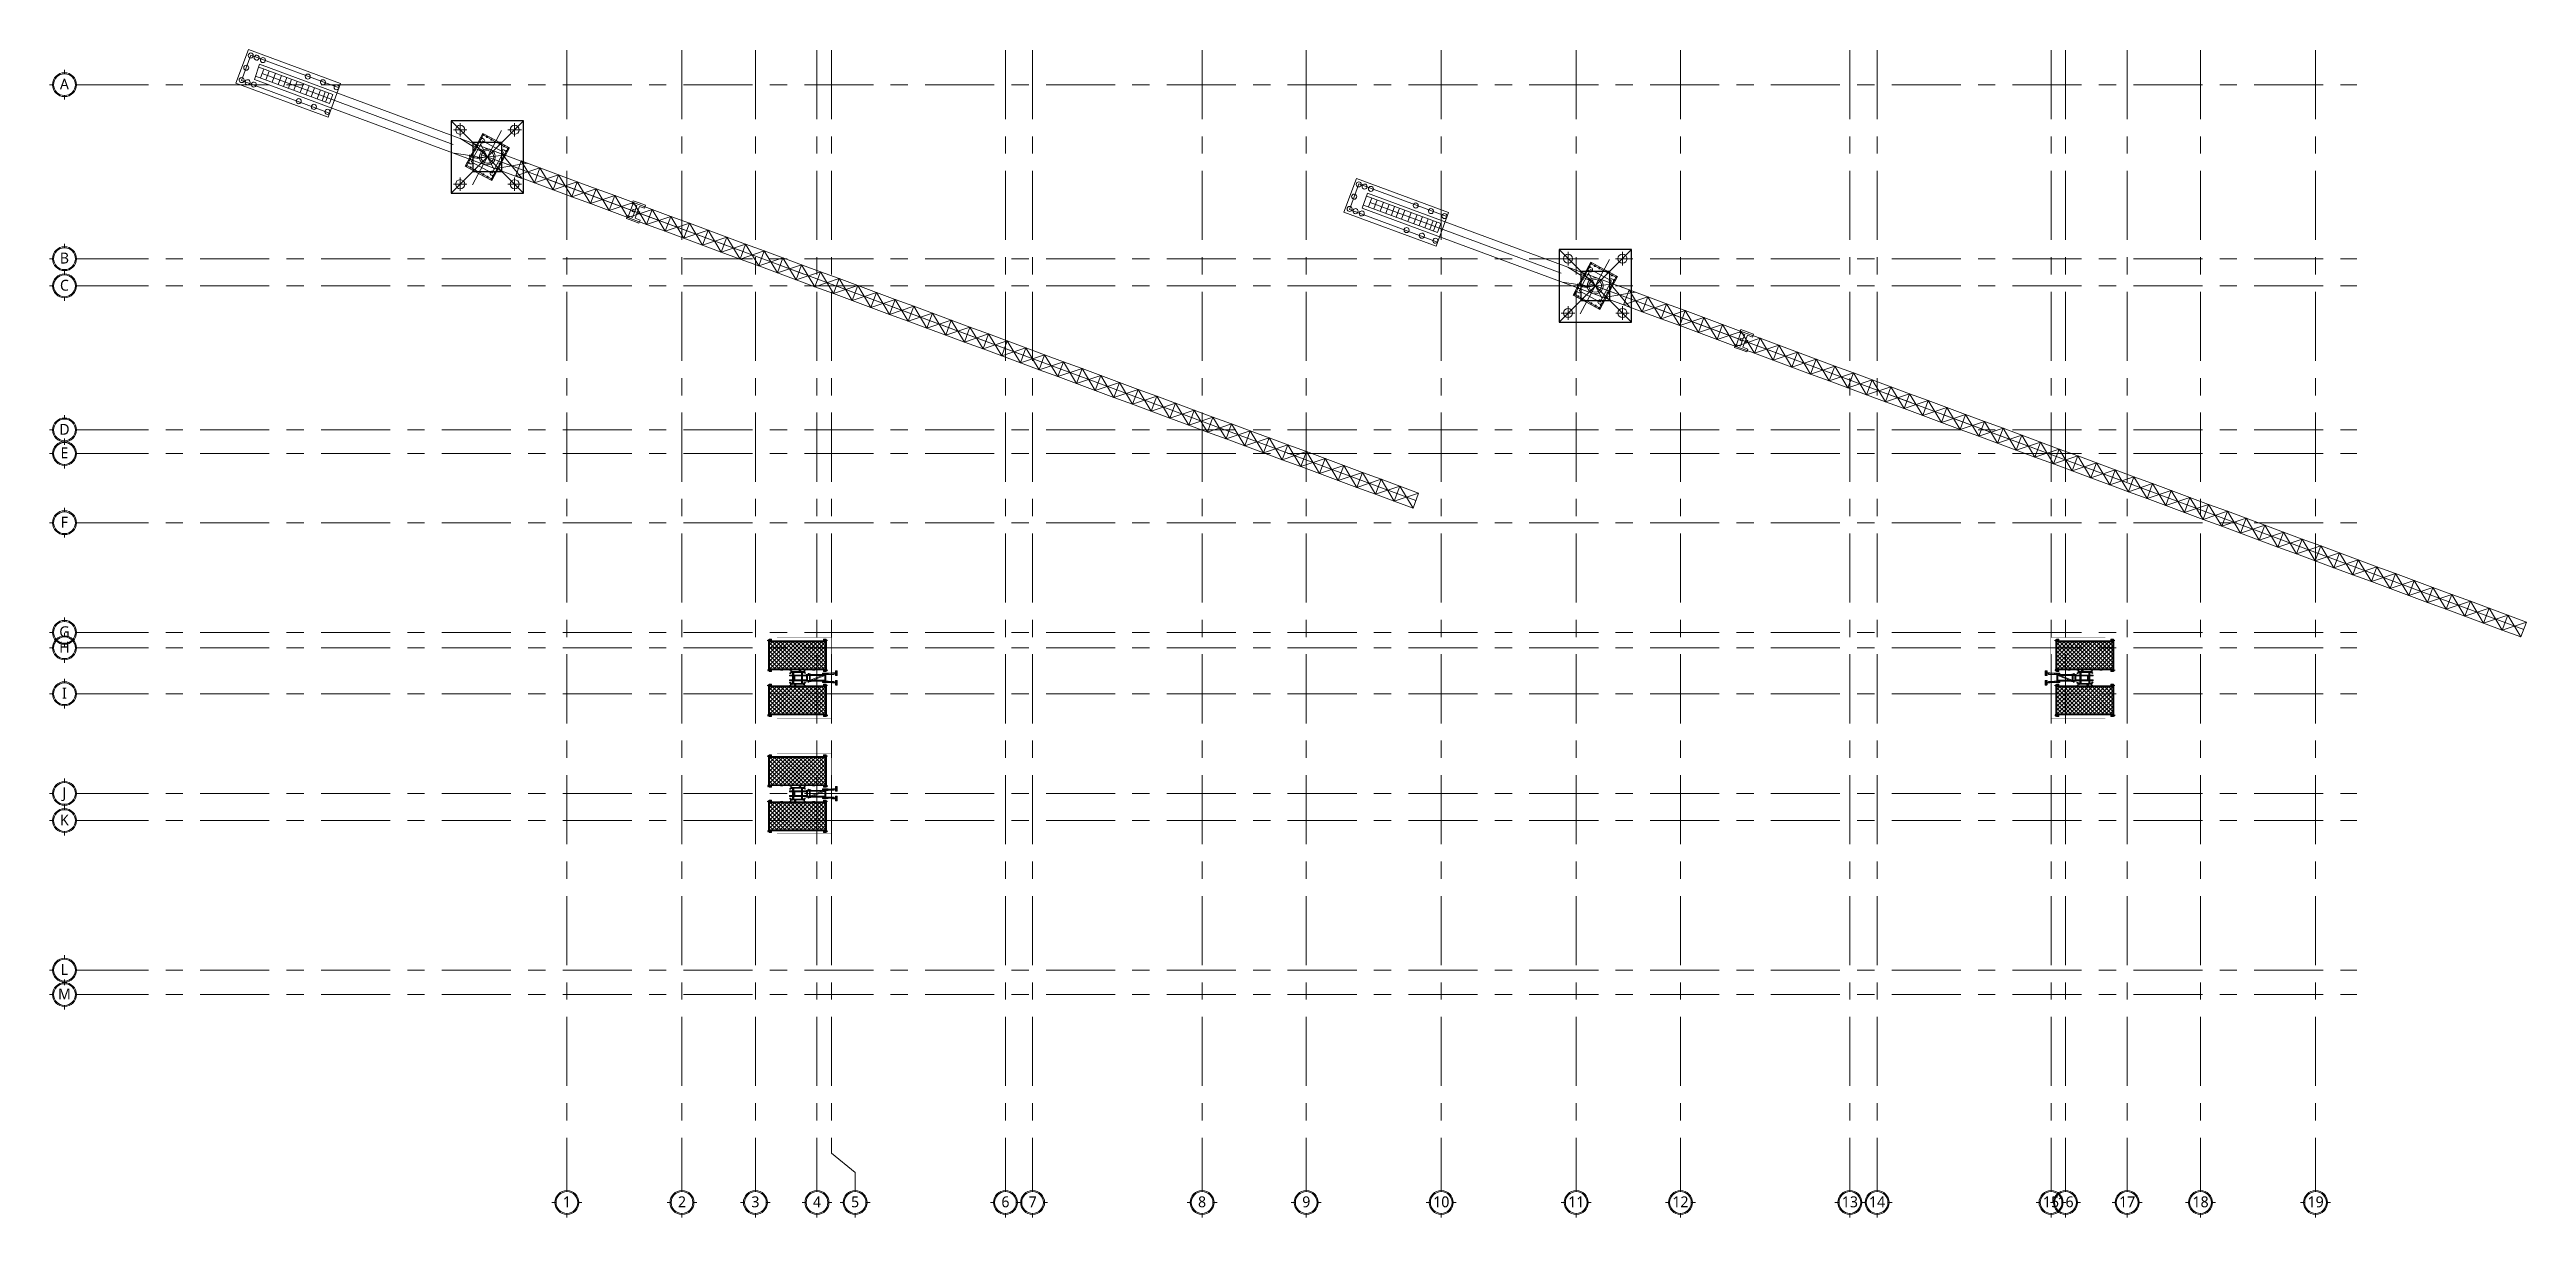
# Model space of a CAD drawing. Header units: millimetres. Extents: x 890967 to 1027655, y -688991 to -624560.
import ezdxf

# ---------------------------------------------------------------- set-up
doc = ezdxf.new("R2010")
doc.units = ezdxf.units.MM
doc.header["$LTSCALE"] = 300
for name, pattern in [('Center', [31.75, 6.35, -4.7625, 15.875, -4.7625]), ('CENTER2', [1.125, 0.75, -0.125, 0.125, -0.125]), ('GEN4A', [16.25, 9.75, -1.5, 1, -1.5, 1, -1.5]), ('GEN7', [13.75, 9.75, -1.5, 1, -1.5]), ('GEN7A', [7.5, 5, -1.25, 0, -1.25]), ('Ligne de quadrillage', [22.225, 12.7, -3.175, 3.175, -3.175]), ('XREF-AXIS 1F-PLAN B5$0$CENTER', [2, 1.25, -0.25, 0.25, -0.25])]:
    doc.linetypes.add(name, pattern=pattern)
for name, color, linetype in [('0-area-can ho_lot long', 240, 'Continuous'), ('10-NR-Text', 4, 'Continuous'), ('251', 251, 'Continuous'), ('3', 53, 'Continuous'), ('4', 4, 'Continuous'), ('4A', 3, 'GEN4A'), ('7', 4, 'GEN7'), ('7A', 4, 'GEN7A'), ('CO BAN', 1, 'Continuous'), ('TUONG', 2, 'Continuous'), ('XREF-AXIS 1F-PLAN B5$0$A_GRIDS', 1, 'XREF-AXIS 1F-PLAN B5$0$CENTER')]:
    doc.layers.add(name, color=color, linetype=linetype)
for name, color, linetype, lineweight in [('5', 240, 'Continuous', 40), ('6', 6, 'Continuous', 25), ('A-000-T_TEXT', 231, 'Continuous', 5), ('CẨU THÁP', 8, 'Continuous', 13), ('HACHT', 8, 'Continuous', 5), ('kp1', 8, 'Continuous', 13), ('Net Dam', 7, 'Continuous', 5), ('S-Dimension', 140, 'Continuous', 5), ('VATLIEU', 32, 'Continuous', 9), ('Z-033_T_GRIDREF', 31, 'Continuous', 5)]:
    doc.layers.add(name, color=color, linetype=linetype, lineweight=lineweight)
doc.styles.add('Trebuchet MS', font='trebuc.ttf', dxfattribs={"height": 369.230769})
pattern_1 = [(2e-07, (585789.18718, -138035.58052), (-5e-10, 0.125), [])]
pattern_2 = [(2e-07, (596885.15449, -143625.39512), (-5e-10, 0.125), [])]
pattern_3 = [(2e-07, (597145.57001, -143364.9796), (-5e-10, 0.125), [])]

# ---------------------------------------------------------------- blocks, each defined once
blk = doc.blocks.new('coc')
at = {"layer": 'kp1'}
for p, q in [((87062, 53568), (87062, 55068)), ((86312, 54318), (87812, 54318))]:
    blk.add_line(p, q, dxfattribs=at)
blk.add_circle((87062, 54318), 500, dxfattribs=at)
blk = doc.blocks.new('MONGCAUTHAP')
at = {"layer": '10-NR-Text'}
for p, q in [((90562, 53818), (86562, 57818)), ((86562, 53818), (90562, 57818))]:
    blk.add_line(p, q, dxfattribs=at)
for points in [[(86562, 53818), (90562, 53818), (90562, 57818), (86562, 57818)], [(87762, 55018), (89362, 55018), (89362, 56618), (87762, 56618)]]:
    blk.add_lwpolyline(points, close=True, dxfattribs=at)
at = {"layer": 'kp1', "xscale": 0.5, "yscale": 0.5, "zscale": 0.5}
for p in [(43531, 30159), (46531, 30159)]:
    blk.add_blockref('coc', p, dxfattribs=at)
at = {"layer": 'kp1', "xscale": -0.5, "yscale": 0.5, "zscale": 0.5, "rotation": 180}
for p in [(43531, 81477), (46531, 81477)]:
    blk.add_blockref('coc', p, dxfattribs=at)
blk = doc.blocks.new('ff')
at = {"layer": 'kp1'}
blk.add_blockref('MONGCAUTHAP', (5625, 428839), dxfattribs=at)
blk = doc.blocks.new('Grid - End of the grid line - Circle-4360-5_021 - ART-0_FOUNDATION')
at = {"layer": 'Z-033_T_GRIDREF'}
for p, q in [((-4, 0), (-5.5, 0)), ((0, 4), (0, 5.5)), ((0, -4), (0, -5.5)), ((4, 0), (5.5, 0))]:
    blk.add_line(p, q, dxfattribs=at)
for radius in [4.4, 4]:
    blk.add_circle((0, 0), radius, dxfattribs=at)
blk = doc.blocks.new('TRỤC CHÍNH BM')
at = {"layer": 'HACHT', "linetype": 'Ligne de quadrillage'}
for p, q in [((1738755, -332061), (1738755, -394815)), ((1745105, -332061), (1745105, -394815)), ((1749155, -332061), (1749155, -394815)), ((1752555, -332061), (1752555, -394815)), ((1753355, -332061), (1753355, -392910)), ((1762955, -332061), (1762955, -394815)), ((1764455, -332061), (1764455, -394815)), ((1773805, -332061), (1773805, -394815)), ((1779555, -332061), (1779555, -394815)), ((1787005, -332061), (1787005, -394815)), ((1794455, -332061), (1794455, -394815)), ((1800205, -332061), (1800205, -394815)), ((1809555, -332061), (1809555, -394815)), ((1811055, -332061), (1811055, -394815)), ((1820655, -332061), (1820655, -394815)), ((1821455, -332061), (1821455, -394815)), ((1824855, -332061), (1824855, -394815)), ((1828905, -332061), (1828905, -394815)), ((1835255, -332061), (1835255, -394815)), ((1711853, -333971), (1837538, -333971)), ((1711853, -343571), (1837538, -343571)), ((1711853, -345071), (1837538, -345071)), ((1711853, -353021), (1837538, -353021)), ((1711853, -354321), (1837538, -354321)), ((1711853, -358136), (1837538, -358136)), ((1711853, -364186), (1837538, -364186)), ((1711853, -365036), (1837538, -365036)), ((1711853, -367571), (1837538, -367571)), ((1711853, -373071), (1837538, -373071)), ((1711853, -374571), (1837538, -374571)), ((1711853, -382821), (1837538, -382821)), ((1711853, -384171), (1837538, -384171))]:
    blk.add_line(p, q, dxfattribs=at)
at = {"layer": 'HACHT'}
for p, q in [((1753355, -392910), (1754658, -393988)), ((1754658, -393988), (1754658, -394815))]:
    blk.add_line(p, q, dxfattribs=at)
at = {"layer": '251', "xscale": 149.9999999999998, "yscale": 149.9999999999998, "zscale": 149.9999999999998}
for p, rotation in [((1711028, -333971), 270), ((1711028, -343571), 270), ((1711028, -345071), 270), ((1711028, -353021), 270), ((1711028, -354321), 270), ((1711028, -358136), 270), ((1711028, -364186), 270), ((1711028, -365036), 270), ((1711028, -367571), 270), ((1711028, -373071), 270), ((1711028, -374571), 270), ((1711028, -382821), 270), ((1711028, -384171), 270), ((1738755, -395640), 180), ((1745105, -395640), 180), ((1749155, -395640), 180), ((1752555, -395640), 180), ((1754658, -395640), 180), ((1762955, -395640), 180), ((1764455, -395640), 180), ((1773805, -395640), 180), ((1779555, -395640), 180), ((1787005, -395640), 180), ((1794455, -395640), 180), ((1800205, -395640), 180), ((1809555, -395640), 180), ((1811055, -395640), 180), ((1820655, -395640), 180), ((1821455, -395640), 180), ((1824855, -395640), 180), ((1828905, -395640), 180), ((1835255, -395640), 180)]:
    blk.add_blockref('Grid - End of the grid line - Circle-4360-5_021 - ART-0_FOUNDATION', p, dxfattribs=dict(at, rotation=rotation))
at = {"layer": 'HACHT', "char_height": 600, "width": 319.5, "attachment_point": 2, "line_spacing_factor": 1.032839, "style": 'Trebuchet MS'}
for s, insert in [('A', (1711024, -333637)), ('B', (1711024, -343237)), ('C', (1711024, -344737)), ('D', (1711024, -352687)), ('E', (1711024, -353987)), ('F', (1711024, -357802)), ('G', (1711024, -363852)), ('H', (1711024, -364702)), ('I', (1711024, -367237)), ('J', (1711024, -372737)), ('K', (1711024, -374237)), ('L', (1711024, -382487)), ('M', (1711024, -383837)), ('1', (1738755, -395303)), ('2', (1745105, -395303)), ('3', (1749155, -395303)), ('4', (1752555, -395303)), ('5', (1754658, -395303)), ('6', (1762955, -395303)), ('7', (1764455, -395303)), ('8', (1773805, -395303)), ('9', (1779555, -395303)), ('10', (1787005, -395303)), ('11', (1794455, -395303)), ('12', (1800205, -395303)), ('13', (1809555, -395303)), ('14', (1811055, -395303)), ('15', (1820655, -395303)), ('16', (1821455, -395303)), ('17', (1824855, -395303)), ('18', (1828905, -395303)), ('19', (1835255, -395303))]:
    blk.add_mtext(s, dxfattribs=dict(at, insert=insert))
blk = doc.blocks.new('40X3_2T')
for points in [[(-16, -20), (16, -20, 0.4142136), (20, -16), (20, 16, 0.4142136), (16, 20), (-16, 20, 0.4142136), (-20, 16), (-20, -16, 0.4142136)], [(-16, -17), (16, -17, 0.4142136), (17, -16), (17, 16, 0.4142136), (16, 17), (-16, 17, 0.4142136), (-17, 16), (-17, -16, 0.4142136)]]:
    blk.add_lwpolyline(points, format="xyb", close=True)
at = {"layer": '7A'}
for q in [(-23, 0), (0, 23), (0, -23), (23, 0)]:
    blk.add_line((0, 0), q, dxfattribs=at)
blk = doc.blocks.new('125656P8')
for p, q in [((65, 182), (0, 182)), ((0, 182), (0, 0)), ((65, 0), (0, 0)), ((6, 164), (6, 18)), ((13, 172), (61, 176)), ((13, 10), (61, 6)), ((65, 182), (65, 180)), ((65, 0), (65, 2))]:
    blk.add_line(p, q)
for centre, radius, start, end in [((14, 164), 8, 95, 180), ((14, 18), 8, 180, 265), ((61, 180), 4, 275, 0), ((61, 2), 4, 0, 85)]:
    blk.add_arc(centre, radius, start, end)
blk = doc.blocks.new('A$C2C6A31E5')
for p, q in [((0, 43), (0, 8)), ((4, 43), (0, 43)), ((4, 43), (4, 8)), ((35, 8), (5, 8)), ((35, 3), (5, 3)), ((36, 38), (36, 8)), ((76, 43), (40, 43)), ((40, 39), (40, 9)), ((76, 39), (40, 39)), ((40, 38), (40, 8)), ((40, 33), (40, 30)), ((76, 43), (76, 39))]:
    blk.add_line(p, q)
for centre, radius, start, end in [((5, 8), 5, 180, 270), ((5, 8), 0.5, 180, 270), ((35, 8), 5, 270, 0), ((35, 8), 0.5, 270, 0), ((40, 38), 5, 90, 180), ((40, 38), 0.5, 90, 180)]:
    blk.add_arc(centre, radius, start, end)
blk = doc.blocks.new('A$C2DD00B89')
at = {"xscale": -1}
blk.add_blockref('A$C2C6A31E5', (76, 0), dxfattribs=at)
blk = doc.blocks.new('WEIGHTRAIL01')
for p, q in [((-35, 2), (-35, -22)), ((65, 2), (-35, 2)), ((60, 0), (-30, 0)), ((65, 2), (65, -22)), ((-16, -22), (-35, -22)), ((-32, -2), (-32, -18)), ((-16, -20), (-30, -20)), ((60, -20), (46, -20)), ((65, -22), (46, -22)), ((62, -2), (62, -18))]:
    blk.add_line(p, q)
for centre, radius, start, end in [((-30, -2), 2.5, 90, 180), ((60, -2), 2.5, 360, 90), ((-30, -18), 2.5, 180, 270), ((-16, -21), 1.25, 270, 90), ((46, -21), 1.25, 90, 270), ((60, -18), 2.5, 270, 360)]:
    blk.add_arc(centre, radius, start, end)
at = {"layer": '3'}
for p, q in [((-5, 2), (-5, 0)), ((5, 2), (5, 0)), ((25, 2), (25, 0)), ((35, 2), (35, 0))]:
    blk.add_line(p, q, dxfattribs=at)
at = {"layer": '7'}
for p, q in [((0, 8), (0, -5)), ((30, 8), (30, -5))]:
    blk.add_line(p, q, dxfattribs=at)
blk = doc.blocks.new('GASHGDSFHJ')
at = {"ltscale": 4}
h = blk.add_hatch(dxfattribs=at)
h.set_pattern_fill('ANSI37', color=252, scale=50, angle=90, style=0)
h.set_pattern_definition([(135, (-561036.23, -285396.42), (-112.2532, -112.2532), []), (225, (-561036.23, -285396.42), (112.2532, -112.2532), [])])
edge = h.paths.add_edge_path()
edge.add_line((-185575, -383502), (-187069, -383502))
edge.add_line((-187069, -383502), (-187069, -384616))
edge.add_arc((-187067, -384613), 4, 90, 239.2322, ccw=False)
edge.add_line((-187067, -384609), (-187065, -384609))
edge.add_line((-187065, -384609), (-187065, -384674))
edge.add_line((-187065, -384674), (-187068, -385424))
edge.add_line((-187068, -385424), (-187065, -385424))
edge.add_line((-187065, -385424), (-187065, -385489))
edge.add_line((-187065, -385489), (-187069, -386596))
edge.add_line((-187069, -386596), (-185575, -386596))
edge.add_line((-185575, -386596), (-185575, -385477))
edge.add_line((-185575, -385477), (-185575, -383502))
for p, q in [((-187214, -383474, 0), (-187214, -383614, 0)), ((-187159, -383474, 0), (-187214, -383474, 0)), ((-187159, -383614, 0), (-187214, -383614, 0)), ((-187159, -383474, 0), (-187159, -383614, 0)), ((-187159, -383474, 0), (-187159, -383614, 0)), ((-187154, -383504, 0), (-187159, -383504, 0)), ((-187154, -383584, 0), (-187159, -383584, 0)), ((-187154, -383504, 0), (-187154, -383516, 0)), ((-187149, -383516, 0), (-187154, -383516, 0)), ((-187154, -383572, 0), (-187154, -383584, 0)), ((-187149, -383572, 0), (-187154, -383572, 0)), ((-187149, -383504, 0), (-187149, -383516, 0)), ((-187140, -383504, 0), (-187149, -383504, 0)), ((-187149, -383572, 0), (-187149, -383584, 0)), ((-187140, -383584, 0), (-187149, -383584, 0)), ((-187144, -383504, 0), (-187144, -383584, 0)), ((-187140, -383504, 0), (-187140, -383584, 0)), ((-187122, -383449, 0), (-187122, -386649, 0)), ((-185575, -383449, 0), (-187122, -383449, 0)), ((-187119, -383449, 0), (-187119, -384621, 0)), ((-187119, -383452, 0), (-185575, -383452, 0)), ((-187069, -383449, 0), (-187069, -384621, 0)), ((-187069, -383502, 0), (-185575, -383502, 0)), ((-185575, -383449, 0), (-185575, -386649, 0)), ((-185525, -383449, 0), (-185525, -386649, 0)), ((-185522, -383449, 0), (-185522, -386649, 0)), ((-185504, -383504, 0), (-185504, -383584, 0)), ((-185504, -383504, 0), (-185495, -383504, 0)), ((-185504, -383584, 0), (-185495, -383584, 0)), ((-185500, -383504, 0), (-185500, -383584, 0)), ((-185495, -383504, 0), (-185495, -383516, 0)), ((-185495, -383516, 0), (-185490, -383516, 0)), ((-185495, -383572, 0), (-185495, -383584, 0)), ((-185495, -383572, 0), (-185490, -383572, 0)), ((-185490, -383504, 0), (-185490, -383516, 0)), ((-185490, -383504, 0), (-185485, -383504, 0)), ((-185490, -383572, 0), (-185490, -383584, 0)), ((-185490, -383584, 0), (-185485, -383584, 0)), ((-185485, -383474, 0), (-185485, -383614, 0)), ((-185485, -383474, 0), (-185485, -383614, 0)), ((-185485, -383474, 0), (-185430, -383474, 0)), ((-185485, -383614, 0), (-185430, -383614, 0)), ((-185430, -383474, 0), (-185430, -383614, 0)), ((-187134, -384106, 0), (-187134, -384231, 0)), ((-187134, -384106, 0), (-187122, -384106, 0)), ((-187134, -384231, 0), (-187122, -384231, 0)), ((-187122, -384621, 0), (-187069, -384621, 0)), ((-187122, -384654, 0), (-187069, -384654, 0)), ((-187122, -385443, 0), (-187069, -385443, 0)), ((-187119, -384099, 0), (-187114, -384099, 0)), ((-187119, -384239, 0), (-187114, -384239, 0)), ((-187119, -384654, 0), (-187119, -385443, 0)), ((-187114, -384099, 0), (-187114, -384239, 0)), ((-187069, -384324, 0), (-187069, -384364, 0)), ((-187069, -384621, 0), (-187069, -385477, 0)), ((-187214, -386624, 0), (-187214, -386484, 0)), ((-187159, -386484, 0), (-187214, -386484, 0)), ((-187159, -386624, 0), (-187214, -386624, 0)), ((-187159, -386624, 0), (-187159, -386484, 0)), ((-187159, -386624, 0), (-187159, -386484, 0)), ((-187154, -386514, 0), (-187159, -386514, 0)), ((-187154, -386594, 0), (-187159, -386594, 0)), ((-187154, -386526, 0), (-187154, -386514, 0)), ((-187149, -386526, 0), (-187154, -386526, 0)), ((-187154, -386594, 0), (-187154, -386582, 0)), ((-187149, -386582, 0), (-187154, -386582, 0)), ((-187149, -386526, 0), (-187149, -386514, 0)), ((-187140, -386514, 0), (-187149, -386514, 0)), ((-187149, -386594, 0), (-187149, -386582, 0)), ((-187140, -386594, 0), (-187149, -386594, 0)), ((-187144, -386594, 0), (-187144, -386514, 0)), ((-187140, -386594, 0), (-187140, -386514, 0)), ((-187134, -385991, 0), (-187134, -385866, 0)), ((-187134, -385866, 0), (-187122, -385866, 0)), ((-187134, -385991, 0), (-187122, -385991, 0)), ((-187122, -385477, 0), (-187069, -385477, 0)), ((-187122, -385499, 0), (-187119, -385499, 0)), ((-185575, -386649, 0), (-187122, -386649, 0)), ((-187119, -385499, 0), (-187119, -386649, 0)), ((-187119, -385859, 0), (-187114, -385859, 0)), ((-187119, -385999, 0), (-187114, -385999, 0)), ((-187119, -386646, 0), (-185575, -386646, 0)), ((-187114, -385999, 0), (-187114, -385859, 0)), ((-187069, -385477, 0), (-187069, -386649, 0)), ((-187069, -386596, 0), (-185575, -386596, 0)), ((-185575, -385477, 0), (-185575, -386649, 0)), ((-185575, -385649, 0), (-185522, -385649, 0)), ((-185504, -386594, 0), (-185504, -386514, 0)), ((-185504, -386514, 0), (-185495, -386514, 0)), ((-185504, -386594, 0), (-185495, -386594, 0)), ((-185500, -386594, 0), (-185500, -386514, 0)), ((-185495, -386526, 0), (-185495, -386514, 0)), ((-185495, -386526, 0), (-185490, -386526, 0)), ((-185495, -386594, 0), (-185495, -386582, 0)), ((-185495, -386582, 0), (-185490, -386582, 0)), ((-185490, -386526, 0), (-185490, -386514, 0)), ((-185490, -386514, 0), (-185485, -386514, 0)), ((-185490, -386594, 0), (-185490, -386582, 0)), ((-185490, -386594, 0), (-185485, -386594, 0)), ((-185485, -386624, 0), (-185485, -386484, 0)), ((-185485, -386624, 0), (-185485, -386484, 0)), ((-185485, -386484, 0), (-185430, -386484, 0)), ((-185485, -386624, 0), (-185430, -386624, 0)), ((-185430, -386624, 0), (-185430, -386484, 0))]:
    blk.add_line(p, q)
at = {"layer": '3'}
for p, q in [((-187069, -383452, 0), (-187069, -383449, 0)), ((-185575, -383452, 0), (-185575, -383449, 0)), ((-187069, -386646, 0), (-187069, -386649, 0)), ((-185575, -386646, 0), (-185575, -386649, 0))]:
    blk.add_line(p, q, dxfattribs=at)
at = {"layer": '7'}
for p, q in [((-187133, -383544, 0), (-187107, -383544, 0)), ((-185511, -383544, 0), (-185537, -383544, 0)), ((-187133, -386554, 0), (-187107, -386554, 0)), ((-185511, -386554, 0), (-185537, -386554, 0))]:
    blk.add_line(p, q, dxfattribs=at)
at = {"layer": 'S-Dimension', "linetype": 'Continuous', "elevation": 0}
blk.add_lwpolyline([(-187122, -383449), (-185522, -383449), (-185522, -386649), (-187122, -386649)], close=True, dxfattribs=at)
at = {"rotation": 90}
blk.add_blockref('40X3_2T', (-187099, -384072, 0), dxfattribs=at)
at = {"extrusion": (0, 0, -1), "zscale": -1}
for p, rotation in [((187099, -385566, 0), 270), ((185545, -385566, 0), 90)]:
    blk.add_blockref('40X3_2T', p, dxfattribs=dict(at, rotation=rotation))
at = {"layer": '4', "extrusion": (0, 0, -1), "zscale": -1, "rotation": 90}
blk.add_blockref('125656P8', (187304, -384674, 0), dxfattribs=at)
at = {"layer": '4', "rotation": 270}
blk.add_blockref('125656P8', (-187304, -385424, 0), dxfattribs=at)
at = {"layer": '4A', "extrusion": (0, 0, -1), "zscale": -1}
for p, rotation in [((187165, -383489, 0), 90), ((185478, -386609, 0), 270)]:
    blk.add_blockref('A$C2DD00B89', p, dxfattribs=dict(at, rotation=rotation))
at = {"layer": '4A'}
for p, rotation in [((-185478, -383489, 0), 90), ((-187165, -386609, 0), 270)]:
    blk.add_blockref('A$C2DD00B89', p, dxfattribs=dict(at, rotation=rotation))
at = {"layer": '6', "extrusion": (0, 0, -1), "zscale": -1}
for p, rotation in [((187130, -383559, 0), 90), ((185513, -386539, 0), 270)]:
    blk.add_blockref('WEIGHTRAIL01', p, dxfattribs=dict(at, rotation=rotation))
at = {"layer": '6'}
for p, rotation in [((-185513, -383559, 0), 90), ((-187130, -386539, 0), 270)]:
    blk.add_blockref('WEIGHTRAIL01', p, dxfattribs=dict(at, rotation=rotation))
blk = doc.blocks.new('RACKM8Z60_3')
for p, q in [((-48, 40), (-48, -20)), ((-8, 40), (-48, 40)), ((-8, 40), (-8, -20)), ((-8, -20), (-48, -20))]:
    blk.add_line(p, q)
for radius in [7.4, 5.4]:
    blk.add_circle((-28, 0), radius)
at = {"layer": '3'}
for p, q in [((-48, 14), (-26, 14)), ((-26, 14), (-26, -14)), ((-26, 9), (-8, 9)), ((-48, -14), (-26, -14)), ((-26, -9), (-8, -9))]:
    blk.add_line(p, q, dxfattribs=at)
at = {"layer": '5'}
blk.add_line((-8, 22), (-48, 22), dxfattribs=at)
at = {"layer": '7'}
for p, q in [((-56, 0), (-28, 0)), ((-3, 32), (-54, 32)), ((-28, 0), (-28, 17)), ((0, 0), (-28, 0)), ((-28, 0), (-28, -17))]:
    blk.add_line(p, q, dxfattribs=at)
blk = doc.blocks.new('sdgsdfhj')
for p, q in [((595478, -140372, 0), (595892, -139958, 0)), ((595485, -140374, 0), (595480, -140370, 0)), ((595485, -140374, 0), (595894, -139965, 0)), ((595504, -140394, 0), (595562, -140337, 0)), ((595504, -140394, 0), (595509, -140398, 0)), ((595506, -140400, 0), (595920, -139987, 0)), ((595519, -140388, 0), (595950, -140819, 0)), ((595523, -140384, 0), (595954, -140815, 0)), ((595544, -140315, 0), (595562, -140332, 0)), ((595548, -140311, 0), (595566, -140328, 0)), ((595565, -140342, 0), (595996, -140773, 0)), ((595755, -140071, 0), (595782, -140044, 0)), ((595780, -140044, 0), (595755, -140070, 0)), ((595755, -140070, 0), (595755, -140071, 0)), ((595767, -140083, 0), (595755, -140071, 0)), ((595773, -140090, 0), (595771, -140087, 0)), ((595800, -140063, 0), (595773, -140090, 0)), ((595773, -140090, 0), (595775, -140090, 0)), ((595800, -140064, 0), (595775, -140090, 0)), ((595782, -140044, 0), (595780, -140044, 0)), ((595794, -140056, 0), (595782, -140044, 0)), ((595800, -140063, 0), (595798, -140061, 0)), ((595800, -140064, 0), (595800, -140063, 0)), ((595830, -140028, 0), (595848, -140046, 0)), ((595835, -140024, 0), (595852, -140042, 0)), ((595914, -139985, 0), (595856, -140042, 0)), ((595862, -140045, 0), (596293, -140476, 0)), ((595894, -139965, 0), (595890, -139961, 0)), ((595894, -139965, 0), (595890, -139961, 0)), ((595904, -140003, 0), (596335, -140435, 0)), ((595908, -139999, 0), (596339, -140430, 0)), ((595914, -139985, 0), (595918, -139989, 0)), ((595914, -139985, 0), (595918, -139989, 0)), ((596351, -140418, 0), (595938, -140832, 0)), ((595944, -140834, 0), (596001, -140777, 0)), ((596373, -140444, 0), (595964, -140854, 0)), ((596380, -140446, 0), (595966, -140860, 0)), ((596023, -140794, 0), (596006, -140777, 0)), ((596028, -140790, 0), (596010, -140772, 0)), ((596058, -140756, 0), (596085, -140729, 0)), ((596058, -140754, 0), (596083, -140729, 0)), ((596058, -140754, 0), (596058, -140756, 0)), ((596058, -140756, 0), (596060, -140758, 0)), ((596064, -140762, 0), (596076, -140774, 0)), ((596103, -140747, 0), (596076, -140774, 0)), ((596076, -140774, 0), (596077, -140774, 0)), ((596077, -140774, 0), (596103, -140749, 0)), ((596085, -140729, 0), (596083, -140729, 0)), ((596085, -140729, 0), (596087, -140731, 0)), ((596091, -140735, 0), (596103, -140747, 0)), ((596103, -140749, 0), (596103, -140747, 0)), ((596310, -140508, 0), (596292, -140490, 0)), ((596354, -140424, 0), (596296, -140482, 0)), ((596314, -140504, 0), (596296, -140486, 0)), ((596354, -140424, 0), (596349, -140420, 0)), ((596373, -140444, 0), (596378, -140448, 0)), ((595944, -140834, 0), (595940, -140830, 0)), ((595964, -140854, 0), (595968, -140858, 0))]:
    blk.add_line(p, q)
for centre, radius in [((595469, -140409, 0), 38.1), ((595469, -140409, 0), 34), ((595519, -140360, 0), 13), ((595879, -139999, 0), 13), ((595929, -139950, 0), 38.1), ((595929, -139950, 0), 38.1), ((595929, -139950, 0), 34), ((595929, -139950, 0), 34), ((596339, -140459, 0), 13), ((596389, -140409, 0), 38.1), ((596389, -140409, 0), 34), ((595929, -140869, 0), 38.1), ((595929, -140869, 0), 34), ((595978, -140819, 0), 13)]:
    blk.add_circle(centre, radius)
for centre, radius, start, end in [((595559, -140335, 0), 3, 315, 45), ((595559, -140335, 0), 9, 315, 45), ((595854, -140040, 0), 9, 225, 315), ((595854, -140040, 0), 3, 225, 315), ((596004, -140779, 0), 9, 45, 135), ((596004, -140779, 0), 3, 45, 135), ((596298, -140484, 0), 9, 135, 225), ((596298, -140484, 0), 3, 135, 225)]:
    blk.add_arc(centre, radius, start, end)
at = {"layer": '3'}
for p, q in [((595580, -140278, 0), (595576, -140274, 0)), ((595607, -140252, 0), (595603, -140247, 0)), ((595762, -140063, 0), (595761, -140063, 0)), ((595774, -140051, 0), (595762, -140063, 0)), ((595781, -140083, 0), (595762, -140063, 0)), ((595771, -140087, 0), (595767, -140083, 0)), ((595793, -140070, 0), (595774, -140051, 0)), ((595774, -140051, 0), (595774, -140051, 0)), ((595793, -140070, 0), (595781, -140083, 0)), ((595781, -140083, 0), (595781, -140083, 0)), ((595794, -140070, 0), (595793, -140070, 0)), ((595798, -140061, 0), (595794, -140056, 0)), ((596060, -140758, 0), (596064, -140762, 0)), ((596064, -140748, 0), (596065, -140748, 0)), ((596065, -140748, 0), (596077, -140736, 0)), ((596065, -140748, 0), (596084, -140767, 0)), ((596077, -140735, 0), (596077, -140736, 0)), ((596077, -140736, 0), (596096, -140755, 0)), ((596084, -140767, 0), (596096, -140755, 0)), ((596084, -140767, 0), (596084, -140768, 0)), ((596087, -140731, 0), (596091, -140735, 0)), ((596096, -140755, 0), (596097, -140755, 0))]:
    blk.add_line(p, q, dxfattribs=at)
at = {"layer": '7'}
for p, q in [((595597, -140269, 0), (595586, -140257, 0)), ((595788, -140078, 0), (595767, -140056, 0)), ((596159, -140639, 0), (595942, -140856, 0)), ((596070, -140741, 0), (596091, -140762, 0))]:
    blk.add_line(p, q, dxfattribs=at)
at = {"layer": '7A'}
for p, q in [((595436, -140443, 0), (595962, -139917, 0)), ((595962, -139916, 0), (595437, -140442, 0)), ((595469, -140409, 0), (595437, -140377, 0)), ((595469, -140409, 0), (595502, -140442, 0)), ((595519, -140360, 0), (595499, -140340, 0)), ((595519, -140360, 0), (595539, -140380, 0)), ((595879, -139999, 0), (595860, -139979, 0)), ((595879, -139999, 0), (595899, -140019, 0)), ((595929, -139950, 0), (595896, -139917, 0)), ((595929, -139950, 0), (595896, -139917, 0)), ((596422, -140376, 0), (595896, -140901, 0)), ((595929, -139950, 0), (595962, -139982, 0)), ((595929, -139950, 0), (595962, -139982, 0)), ((596020, -140778, 0), (596007, -140765, 0)), ((596020, -140778, 0), (596032, -140791, 0)), ((596339, -140459, 0), (596319, -140439, 0)), ((596339, -140459, 0), (596359, -140479, 0)), ((596389, -140409, 0), (596356, -140377, 0)), ((596389, -140409, 0), (596421, -140442, 0)), ((595929, -140869, 0), (595896, -140836, 0)), ((595929, -140869, 0), (595962, -140901, 0)), ((595978, -140819, 0), (595959, -140800, 0)), ((595978, -140819, 0), (595998, -140839, 0))]:
    blk.add_line(p, q, dxfattribs=at)
at = {"layer": 'CO BAN'}
for centre, start, end in [((595661, -140490, 0), 135, 45), ((595848, -140678, 0), 135, 45), ((596005, -140146, 0), 45, 315), ((596192, -140334, 0), 45, 315)]:
    blk.add_arc(centre, 9, start, end, dxfattribs=at)
at = {"layer": 'Net Dam', "elevation": 0}
for points in [[(595671, -140480), (595675, -140494), (595664, -140505), (595650, -140501), (595646, -140486), (595657, -140476)], [(595859, -140667), (595862, -140681), (595852, -140692), (595837, -140688), (595833, -140674), (595844, -140663)], [(596015, -140136), (596001, -140132), (595990, -140142), (595994, -140157), (596009, -140161), (596019, -140150)], [(596203, -140323), (596188, -140319), (596178, -140330), (596181, -140344), (596196, -140348), (596206, -140337)]]:
    blk.add_lwpolyline(points, close=True, dxfattribs=at)
at = {"layer": 'Net Dam', "ltscale": 10}
for centre in [(595661, -140490, 0), (595848, -140678, 0), (596005, -140146, 0), (596192, -140334, 0)]:
    blk.add_circle(centre, 17.5, dxfattribs=at)
at = {"layer": 'Net Dam'}
for centre in [(595661, -140490, 0), (595661, -140490, 0), (595848, -140678, 0), (595848, -140678, 0), (596005, -140146, 0), (596192, -140334, 0)]:
    blk.add_circle(centre, 10, dxfattribs=at)
at = {"layer": 'XREF-AXIS 1F-PLAN B5$0$A_GRIDS', "color": 5, "linetype": 'Center'}
for p, q in [((595644, -140507, 0), (595677, -140474, 0)), ((595644, -140507, 0), (595677, -140474, 0)), ((595677, -140507, 0), (595644, -140474, 0)), ((595677, -140507, 0), (595644, -140474, 0)), ((595644, -140507, 0), (595677, -140474, 0)), ((595644, -140474, 0), (595677, -140507, 0)), ((595832, -140694, 0), (595864, -140661, 0)), ((595832, -140694, 0), (595864, -140661, 0)), ((595832, -140661, 0), (595864, -140694, 0)), ((595832, -140661, 0), (595864, -140694, 0)), ((595832, -140694, 0), (595864, -140661, 0)), ((595832, -140661, 0), (595864, -140694, 0)), ((596021, -140163, 0), (595988, -140130, 0)), ((595988, -140163, 0), (596021, -140130, 0)), ((596021, -140163, 0), (595988, -140130, 0)), ((595988, -140163, 0), (596021, -140130, 0)), ((596021, -140163, 0), (595988, -140130, 0)), ((595988, -140163, 0), (596021, -140130, 0)), ((596176, -140317, 0), (596208, -140350, 0)), ((596176, -140350, 0), (596208, -140317, 0)), ((596176, -140317, 0), (596208, -140350, 0)), ((596176, -140350, 0), (596208, -140317, 0)), ((596208, -140350, 0), (596176, -140317, 0)), ((596176, -140350, 0), (596208, -140317, 0))]:
    blk.add_line(p, q, dxfattribs=at)
at = {"layer": '4'}
for p, rotation in [((595774, -140063, 0), 315.0000002225023), ((596084, -140755, 0), 135.0000002225023)]:
    blk.add_blockref('RACKM8Z60_3', p, dxfattribs=dict(at, rotation=rotation))
blk = doc.blocks.new('dsfahdgjk')
at = {"layer": 'Net Dam', "ltscale": 50}
h = blk.add_hatch(dxfattribs=at)
h.set_pattern_fill('ANSI31', color=256, angle=315, style=0)
h.set_pattern_definition(pattern_2)
h.paths.add_polyline_path([(582342, -137912), (582335, -137905), (582335, -137919)])
h = blk.add_hatch(dxfattribs=at)
h.set_pattern_fill('ANSI31', color=256, angle=315, style=0)
h.set_pattern_definition(pattern_2)
h.paths.add_polyline_path([(582536, -137739), (582543, -137746), (582550, -137739)])
h = blk.add_hatch(dxfattribs=at)
h.set_pattern_fill('ANSI31', color=256, angle=315, style=0)
h.set_pattern_definition(pattern_2)
h.paths.add_polyline_path([(582568, -137813), (582572, -137789), (582557, -137803)])
h = blk.add_hatch(dxfattribs=at)
h.set_pattern_fill('ANSI31', color=256, angle=315, style=0)
h.set_pattern_definition(pattern_2)
h.paths.add_polyline_path([(582699, -137944), (582710, -137955), (582724, -137941)])
h = blk.add_hatch(dxfattribs=at)
h.set_pattern_fill('ANSI31', color=256, angle=315, style=0)
h.set_pattern_definition(pattern_2)
h.paths.add_polyline_path([(582766, -137969), (582773, -137976), (582773, -137962)])
h = blk.add_hatch(dxfattribs=at)
h.set_pattern_fill('ANSI31', color=256, angle=315, style=0)
h.set_pattern_definition(pattern_2)
h.paths.add_polyline_path([(583028, -137354), (583017, -137343), (583003, -137357)])
at = {"layer": 'Net Dam', "ltscale": 10}
for points in [[(583067, -137294), (583052, -137308), (583063, -137318)], [(583219, -137446), (583204, -137460), (583194, -137449)]]:
    blk.add_hatch(color=256, dxfattribs=at).paths.add_polyline_path(points)
at = {"layer": 'Net Dam', "ltscale": 50}
h = blk.add_hatch(dxfattribs=at)
h.set_pattern_fill('ANSI31', color=256, angle=315, style=0)
h.set_pattern_definition(pattern_2)
h.paths.add_polyline_path([(583155, -137509), (583169, -137495), (583159, -137485)])
h = blk.add_hatch(dxfattribs=at)
h.set_pattern_fill('ANSI31', color=256, angle=315, style=0)
h.set_pattern_definition(pattern_3)
h.paths.add_polyline_path([(581852, -138473), (581831, -138493), (581849, -138510)])
h = blk.add_hatch(dxfattribs=at)
h.set_pattern_fill('ANSI31', color=256, angle=315, style=0)
h.set_pattern_definition(pattern_3)
h.paths.add_polyline_path([(581881, -138373), (581895, -138359), (581867, -138359)])
h = blk.add_hatch(dxfattribs=at)
h.set_pattern_fill('ANSI31', color=256, angle=315, style=0)
h.set_pattern_definition([(90.0000002, (577147.2647, -123366.67445), (0.125, 5e-10), [])])
h.paths.add_polyline_path([(582153, -138617), (582153, -138645), (582139, -138631)])
h = blk.add_hatch(dxfattribs=at)
h.set_pattern_fill('ANSI31', color=256, angle=315, style=0)
h.set_pattern_definition(pattern_1)
h.paths.add_polyline_path([(582586, -138114), (582574, -138102), (582570, -138130)])
h = blk.add_hatch(dxfattribs=at)
h.set_pattern_fill('ANSI31', color=256, angle=315, style=0)
h.set_pattern_definition(pattern_1)
h.paths.add_polyline_path([(582607, -138178), (582600, -138170), (582593, -138178)])
at = {"layer": '3'}
for p, q in [((582823, -137201, 0), (582828, -137205, 0)), ((582833, -137191, 0), (582837, -137195, 0))]:
    blk.add_line(p, q, dxfattribs=at)
at = {"layer": 'CO BAN'}
for p, q in [((582380, -137788, 0), (582388, -137796, 0)), ((582397, -137787, 0), (582389, -137779, 0)), ((582724, -138132, 0), (582716, -138124, 0)), ((582725, -138115, 0), (582733, -138123, 0))]:
    blk.add_line(p, q, dxfattribs=at)
for centre, start, end in [((581800, -138398, 0), 135, 45), ((582114, -138713, 0), 45, 315)]:
    blk.add_arc(centre, 9, start, end, dxfattribs=at)
at = {"layer": 'Net Dam'}
for p, q in [((582522, -137732, 0), (581669, -138585, 0)), ((582434, -137891, 0), (581796, -138529, 0)), ((582780, -137990, 0), (581927, -138843, 0)), ((582299, -138025, 0), (582019, -138681, 0)), ((582118, -138582, 0), (582398, -137926, 0)), ((582398, -137926, 0), (582299, -138025, 0)), ((582434, -137785, 0), (582328, -137891, 0)), ((582342, -137912, 0), (582328, -137898, 0)), ((582389, -137779, 0), (582380, -137788, 0)), ((582392, -137779, 0), (582380, -137791, 0)), ((582382, -137807, 0), (582392, -137818, 0)), ((582398, -137926, 0), (582382, -137943, 0)), ((582383, -137801, 0), (582403, -137782, 0)), ((582383, -137801, 0), (582387, -137798, 0)), ((582398, -137786, 0), (582388, -137797, 0)), ((582389, -137800, 0), (582400, -137811, 0)), ((582391, -137802, 0), (582393, -137804, 0)), ((582424, -137791, 0), (582392, -137822, 0)), ((582396, -137806, 0), (582397, -137808, 0)), ((582398, -137816, 0), (582418, -137797, 0)), ((582398, -137816, 0), (582418, -137797, 0)), ((582398, -137816, 0), (582418, -137797, 0)), ((582398, -137816, 0), (582402, -137813, 0)), ((582398, -137816, 0), (582402, -137813, 0)), ((582547, -138004, 0), (582398, -137856, 0)), ((582512, -138040, 0), (582398, -137926, 0)), ((582403, -137782, 0), (582399, -137786, 0)), ((582401, -137788, 0), (582403, -137789, 0)), ((582412, -137799, 0), (582401, -137788, 0)), ((582415, -137868, 0), (582404, -137857, 0)), ((582405, -137792, 0), (582407, -137794, 0)), ((582419, -137791, 0), (582409, -137780, 0)), ((582410, -137797, 0), (582411, -137798, 0)), ((582418, -137797, 0), (582414, -137801, 0)), ((582418, -137797, 0), (582414, -137801, 0)), ((582418, -137797, 0), (582414, -137801, 0)), ((582487, -137803, 0), (582422, -137868, 0)), ((582463, -137831, 0), (582432, -137862, 0)), ((582445, -137871, 0), (582434, -137860, 0)), ((582455, -137799, 0), (582441, -137785, 0)), ((582452, -137863, 0), (582441, -137852, 0)), ((582450, -137861, 0), (582448, -137859, 0)), ((582450, -137869, 0), (582470, -137850, 0)), ((582453, -137840), (582464, -137851, 0)), ((582461, -137833, 0), (582472, -137844, 0)), ((582464, -137851, 0), (582462, -137850, 0)), ((582473, -138001, 0), (582586, -138114, 0)), ((582487, -137803, 0), (583194, -137096, 0)), ((582618, -137934, 0), (582487, -137803, 0)), ((582508, -137965, 0), (582656, -138114, 0)), ((582522, -137838, 0), (583229, -137131, 0)), ((582543, -137746, 0), (582529, -137732, 0)), ((582653, -137898, 0), (582557, -137803, 0)), ((582579, -137895, 0), (582710, -138025, 0)), ((582614, -137859, 0), (582710, -137955, 0)), ((582643, -138062, 0), (582663, -138042, 0)), ((582710, -138025, 0), (582644, -138091, 0)), ((582682, -138049, 0), (582650, -138080, 0)), ((582661, -138048, 0), (582663, -138050, 0)), ((582672, -138059, 0), (582661, -138048, 0)), ((582679, -138051, 0), (582669, -138041, 0)), ((582674, -137990, 0), (583381, -137283, 0)), ((582710, -138025, 0), (583417, -137318, 0)), ((582766, -137969, 0), (582780, -137983, 0)), ((583113, -137439, 0), (583017, -137343, 0)), ((583148, -137403, 0), (583052, -137308, 0)), ((583074, -137400, 0), (583169, -137495, 0)), ((583109, -137364, 0), (583204, -137460, 0)), ((583229, -137131, 0), (583194, -137096, 0)), ((583381, -137283, 0), (583417, -137318, 0)), ((581824, -138317, 0), (581612, -138529, 0)), ((581669, -138585, 0), (581612, -138529, 0)), ((581909, -138642, 0), (581761, -138493, 0)), ((581881, -138373, 0), (581824, -138317, 0)), ((581945, -138607, 0), (581831, -138493, 0)), ((581870, -138603, 0), (582019, -138751, 0)), ((581906, -138568, 0), (582019, -138681, 0)), ((581927, -138843, 0), (581984, -138900, 0)), ((582621, -138079, 0), (581984, -138716, 0)), ((582196, -138688, 0), (581984, -138900, 0)), ((582019, -138681, 0), (582132, -138568, 0)), ((582139, -138631, 0), (582196, -138688, 0)), ((582600, -138170, 0), (582614, -138185, 0)), ((582727, -138079, 0), (582621, -138185, 0)), ((582642, -138068, 0), (582652, -138078, 0)), ((582644, -138098, 0), (582655, -138108, 0)), ((582649, -138060, 0), (582660, -138071, 0)), ((582651, -138062, 0), (582653, -138064, 0)), ((582721, -138089, 0), (582690, -138120, 0)), ((582705, -138131, 0), (582694, -138120, 0)), ((582696, -138114, 0), (582715, -138095, 0)), ((582696, -138114, 0), (582715, -138095, 0)), ((582696, -138114, 0), (582715, -138095, 0)), ((582696, -138114, 0), (582700, -138110, 0)), ((582696, -138114, 0), (582700, -138110, 0)), ((582712, -138123, 0), (582702, -138112, 0)), ((582706, -138117, 0), (582704, -138115, 0)), ((582710, -138121, 0), (582709, -138119, 0)), ((582711, -138129, 0), (582730, -138110, 0)), ((582711, -138129, 0), (582715, -138125, 0)), ((582715, -138095, 0), (582712, -138098, 0)), ((582715, -138095, 0), (582712, -138098, 0)), ((582715, -138095, 0), (582712, -138098, 0)), ((582713, -138057, 0), (582727, -138071, 0)), ((582714, -138100, 0), (582724, -138111, 0)), ((582716, -138103, 0), (582714, -138101, 0)), ((582726, -138114, 0), (582715, -138124, 0)), ((582720, -138107, 0), (582718, -138105, 0)), ((582721, -138093, 0), (582732, -138104, 0)), ((582734, -138120, 0), (582722, -138132, 0)), ((582724, -138111, 0), (582723, -138110, 0)), ((582733, -138123, 0), (582724, -138132, 0)), ((582730, -138110, 0), (582727, -138113, 0))]:
    blk.add_line(p, q, dxfattribs=at)
at = {"layer": 'Net Dam', "ltscale": 50}
for p, q in [((582335, -137919, 0), (582335, -137905, 0)), ((582387, -137798, 0), (582380, -137791, 0)), ((582399, -137786, 0), (582392, -137779, 0)), ((582550, -137739, 0), (582536, -137739, 0)), ((582773, -137962, 0), (582773, -137976, 0)), ((581852, -138473, 0), (581849, -138510, 0)), ((581895, -138359, 0), (581867, -138359, 0)), ((582153, -138617, 0), (582153, -138645, 0)), ((582574, -138102, 0), (582570, -138130, 0)), ((582593, -138178), (582607, -138178, 0)), ((582715, -138125, 0), (582722, -138132, 0)), ((582726, -138113, 0), (582734, -138120, 0))]:
    blk.add_line(p, q, dxfattribs=at)
at = {"layer": 'Net Dam', "ltscale": 10}
for p, q in [((582380, -137791, 0), (582380, -137788, 0)), ((582392, -137779, 0), (582389, -137779, 0)), ((582394, -137824, 0), (582392, -137822, 0)), ((582426, -137793, 0), (582424, -137791, 0)), ((582432, -137862, 0), (582430, -137860, 0)), ((582463, -137831, 0), (582461, -137828, 0)), ((582568, -137813, 0), (582572, -137789, 0)), ((582682, -138049, 0), (582684, -138051, 0)), ((582699, -137944, 0), (582724, -137941, 0)), ((583028, -137354, 0), (583003, -137357, 0)), ((583063, -137318, 0), (583067, -137294, 0)), ((583159, -137485, 0), (583155, -137509, 0)), ((583194, -137449, 0), (583219, -137446, 0)), ((582650, -138080, 0), (582652, -138083, 0)), ((582688, -138118, 0), (582690, -138120, 0)), ((582719, -138086, 0), (582721, -138089, 0)), ((582722, -138132, 0), (582724, -138132, 0)), ((582734, -138120, 0), (582733, -138123, 0))]:
    blk.add_line(p, q, dxfattribs=at)
at = {"layer": 'Net Dam', "elevation": 0}
for points in [[(581810, -138387), (581814, -138402), (581804, -138412), (581789, -138409), (581785, -138394), (581796, -138383)], [(582125, -138702), (582110, -138698), (582100, -138709), (582104, -138723), (582118, -138727), (582129, -138716)]]:
    blk.add_lwpolyline(points, close=True, dxfattribs=at)
at = {"layer": 'Net Dam'}
for centre, radius in [((582719, -137606, 0), 10), ((582761, -137563, 0), 10), ((582804, -137521, 0), 10), ((582846, -137479, 0), 10), ((582906, -137793, 0), 10), ((582949, -137751, 0), 10), ((582991, -137708, 0), 10), ((583034, -137666, 0), 10), ((583063, -137262, 0), 11), ((583105, -137219, 0), 11), ((583148, -137177, 0), 11), ((583190, -137135, 0), 11), ((583250, -137449, 0), 11), ((583293, -137407, 0), 11), ((583335, -137364, 0), 11), ((583378, -137322, 0), 11), ((581800, -138398, 0), 10), ((582114, -138713, 0), 10)]:
    blk.add_circle(centre, radius, dxfattribs=at)
at = {"layer": 'Net Dam', "ltscale": 10}
for centre in [(581694, -138504, 0), (581729, -138469, 0), (581764, -138433, 0), (581835, -138363, 0), (582008, -138819, 0), (582044, -138783, 0), (582079, -138748, 0), (582150, -138677, 0)]:
    blk.add_circle(centre, 11, dxfattribs=at)
at = {"layer": 'Net Dam'}
for centre, radius, start, end in [((582331, -137895, 0), 5, 135, 225), ((582388, -137806, 0), 6.18, 76.50235, 193.49765), ((582403, -137801, 0), 13.5, 96.41991, 173.58009), ((582394, -137812, 0), 6.18, 256.50235, 13.49765), ((582398, -137797, 0), 13.5, 276.41991, 353.58009), ((582407, -137786, 0), 6.18, 76.50235, 193.49765), ((582408, -137854, 0), 5, 135, 225), ((582413, -137793, 0), 6.18, 256.50235, 13.49765), ((582418, -137864, 0), 5, 225, 315), ((582437, -137789, 0), 5, 45, 135), ((582446, -137865, 0), 6.18, 256.50235, 13.49765), ((582451, -137850, 0), 13.5, 276.41991, 353.58009), ((582466, -137845, 0), 6.18, 256.50235, 13.49765), ((582526, -137736, 0), 5, 45, 135), ((582663, -138062, 0), 13.5, 96.41991, 173.58009), ((582667, -138047, 0), 6.18, 76.50235, 193.49765), ((582777, -137987, 0), 5, 315, 45), ((582618, -138181, 0), 5, 225, 315), ((582648, -138066, 0), 6.18, 76.50235, 193.49765), ((582648, -138094, 0), 5, 135, 225), ((582659, -138105, 0), 5, 225, 315), ((582700, -138118, 0), 6.18, 76.50235, 193.49765), ((582715, -138114, 0), 13.5, 96.41991, 173.58009), ((582706, -138125, 0), 6.18, 256.50235, 13.49765), ((582711, -138110, 0), 13.5, 276.41991, 353.58009), ((582720, -138099, 0), 6.18, 76.50235, 193.49765), ((582726, -138105, 0), 6.18, 256.50235, 13.49765), ((582724, -138075, 0), 5, 315, 45)]:
    blk.add_arc(centre, radius, start, end, dxfattribs=at)
at = {"layer": 'XREF-AXIS 1F-PLAN B5$0$A_GRIDS', "color": 5, "linetype": 'Center'}
for p, q in [((582378, -137777, 0), (582465, -137864, 0)), ((582735, -138134, 0), (582648, -138047, 0)), ((582703, -137622, 0), (582735, -137590, 0)), ((582735, -137622, 0), (582703, -137590, 0)), ((582745, -137580, 0), (582778, -137547, 0)), ((582778, -137580, 0), (582745, -137547, 0)), ((582787, -137537, 0), (582820, -137505, 0)), ((582820, -137537, 0), (582787, -137505, 0)), ((582863, -137462, 0), (582830, -137495, 0)), ((582863, -137495, 0), (582830, -137462, 0)), ((582890, -137810, 0), (582923, -137777, 0)), ((582890, -137777, 0), (582923, -137810, 0)), ((582932, -137767, 0), (582965, -137734, 0)), ((582932, -137734, 0), (582965, -137767, 0)), ((582975, -137725, 0), (583008, -137692, 0)), ((582975, -137692, 0), (583008, -137725, 0)), ((583050, -137650, 0), (583017, -137682, 0)), ((583017, -137650, 0), (583050, -137682, 0)), ((583050, -137249, 0), (583076, -137275, 0)), ((583050, -137275, 0), (583076, -137249, 0)), ((583089, -137236, 0), (583122, -137203, 0)), ((583092, -137206, 0), (583119, -137232, 0)), ((583132, -137193, 0), (583164, -137161, 0)), ((583135, -137164, 0), (583161, -137190, 0)), ((583207, -137118, 0), (583174, -137151, 0)), ((583177, -137121, 0), (583203, -137148, 0)), ((583264, -137462, 0), (583237, -137436, 0)), ((583237, -137462, 0), (583264, -137436, 0)), ((583277, -137423, 0), (583309, -137390, 0)), ((583306, -137420, 0), (583280, -137394, 0)), ((583319, -137381, 0), (583352, -137348, 0)), ((583348, -137377, 0), (583322, -137351, 0)), ((583394, -137306, 0), (583361, -137338, 0)), ((583391, -137335, 0), (583365, -137309, 0)), ((581677, -138520, 0), (581710, -138488, 0)), ((581710, -138520, 0), (581677, -138488, 0)), ((581713, -138485, 0), (581745, -138452, 0)), ((581745, -138485, 0), (581713, -138452, 0)), ((581748, -138450, 0), (581781, -138417, 0)), ((581781, -138450, 0), (581748, -138417, 0)), ((581783, -138414, 0), (581816, -138382, 0)), ((581783, -138382, 0), (581816, -138414, 0)), ((581819, -138379, 0), (581851, -138346, 0)), ((581851, -138379, 0), (581819, -138346, 0)), ((581992, -138835, 0), (582025, -138802, 0)), ((582025, -138835, 0), (581992, -138802, 0)), ((582027, -138800, 0), (582060, -138767, 0)), ((582060, -138800, 0), (582027, -138767, 0)), ((582063, -138764, 0), (582095, -138732, 0)), ((582095, -138764, 0), (582063, -138732, 0)), ((582131, -138729, 0), (582098, -138696, 0)), ((582098, -138729, 0), (582131, -138696, 0)), ((582133, -138694, 0), (582166, -138661, 0)), ((582166, -138694, 0), (582133, -138661, 0))]:
    blk.add_line(p, q, dxfattribs=at)
blk = doc.blocks.new('hoist1')
at = {"layer": 'CO BAN', "extrusion": (2.38114e-07, 6.55205e-06, 1)}
for centre, start, end in [((1017227, -790693, -5), 180, 90), ((1017227, -790867, -5), 270, 180), ((1017227, -791223, -5), 180, 90), ((1017227, -791397, -5), 270, 180)]:
    blk.add_arc(centre, 9, start, end, dxfattribs=at)
at = {"layer": 'Net Dam', "extrusion": (2.38114e-07, 6.55205e-06, 1)}
for p, q in [((1017262, -790792, 0), (1016778, -790792, 0)), ((1017108, -790852, 0), (1016778, -790852, 0)), ((1017108, -791237, 0), (1016778, -791237, 0)), ((1017262, -791297, 0), (1016778, -791297, 0)), ((1017028, -790792, 0), (1017028, -790772, 0)), ((1017028, -791297, 0), (1017028, -791317, 0)), ((1017262, -790767, 0), (1017033, -790767, 0)), ((1017266, -791322, 0), (1017033, -791322, 0)), ((1017108, -790852, 0), (1017108, -790792, 0)), ((1017108, -791237, 0), (1017108, -791297, 0)), ((1017183, -790767, 0), (1017183, -790660, 0)), ((1017271, -790740, 0), (1017183, -790740, 0)), ((1017183, -790765, 0), (1017271, -790765, 0)), ((1017249, -790765, 0), (1017183, -790765, 0)), ((1017183, -790792, 0), (1017183, -790900, 0)), ((1017183, -790792, 0), (1017183, -790802, 0)), ((1017183, -790794, 0), (1017271, -790794, 0)), ((1017249, -790794, 0), (1017183, -790794, 0)), ((1017271, -790819, 0), (1017183, -790819, 0)), ((1017183, -791297, 0), (1017183, -791190, 0)), ((1017271, -791270, 0), (1017183, -791270, 0)), ((1017183, -791297, 0), (1017183, -791287, 0)), ((1017249, -791295, 0), (1017183, -791295, 0)), ((1017183, -791295, 0), (1017271, -791295, 0)), ((1017183, -791322, 0), (1017183, -791430, 0)), ((1017249, -791324, 0), (1017183, -791324, 0)), ((1017183, -791324, 0), (1017271, -791324, 0)), ((1017271, -791349, 0), (1017183, -791349, 0)), ((1017283, -790907, 0), (1017191, -790907, 0)), ((1017283, -791182, 0), (1017191, -791182, 0)), ((1017214, -790731, 0), (1017214, -790740, 0)), ((1017214, -791358, 0), (1017214, -791349, 0)), ((1017217, -790765, 0), (1017217, -790767, 0)), ((1017217, -790792, 0), (1017217, -790794, 0)), ((1017227, -790819, 0), (1017217, -790819, 0)), ((1017217, -790819, 0), (1017217, -790826, 0)), ((1017217, -790826, 0), (1017217, -790826, 0)), ((1017217, -790826, 0), (1017237, -790826, 0)), ((1017221, -790834, 0), (1017217, -790826, 0)), ((1017221, -791255, 0), (1017217, -791263, 0)), ((1017217, -791263, 0), (1017237, -791263, 0)), ((1017217, -791263, 0), (1017217, -791263, 0)), ((1017217, -791270, 0), (1017217, -791263, 0)), ((1017227, -791270, 0), (1017217, -791270, 0)), ((1017217, -791297, 0), (1017217, -791295, 0)), ((1017217, -791324, 0), (1017217, -791322, 0)), ((1017221, -790834, 0), (1017233, -790834, 0)), ((1017227, -790834, 0), (1017221, -790834, 0)), ((1017227, -791255, 0), (1017221, -791255, 0)), ((1017221, -791255, 0), (1017233, -791255, 0)), ((1017233, -790834, 0), (1017237, -790826, 0)), ((1017233, -791255, 0), (1017237, -791263, 0)), ((1017237, -790767, 0), (1017237, -790765, 0)), ((1017237, -790794, 0), (1017237, -790792, 0)), ((1017237, -790826, 0), (1017237, -790819, 0)), ((1017237, -791263, 0), (1017237, -791270, 0)), ((1017237, -791295, 0), (1017237, -791297, 0)), ((1017237, -791322, 0), (1017237, -791324, 0)), ((1017240, -790731, 0), (1017240, -790740, 0)), ((1017240, -791358, 0), (1017240, -791349, 0)), ((1017266, -790788, 0), (1017266, -790771, 0)), ((1017266, -791301, 0), (1017266, -791318, 0)), ((1017271, -790907, 0), (1017271, -790652, 0)), ((1017271, -791182, 0), (1017271, -791437, 0)), ((1017283, -790907, 0), (1017283, -790652, 0)), ((1017283, -791182, 0), (1017283, -791437, 0)), ((1017283, -791437, 0), (1017191, -791437, 0))]:
    blk.add_line(p, q, dxfattribs=at)
at = {"layer": 'Net Dam', "ltscale": 50, "extrusion": (2.38114e-07, 6.55205e-06, 1)}
for p, q in [((1017018, -790792, 0), (1017028, -790782, 0)), ((1017028, -791307, 0), (1017018, -791297, 0)), ((1017018, -791297, 0), (1017028, -791307, 0)), ((1017271, -790652, 0), (1017191, -790652, 0)), ((1017208, -790731, 0), (1017208, -790727, 0)), ((1017208, -790727, 0), (1017214, -790727, 0)), ((1017240, -790731, 0), (1017208, -790731, 0)), ((1017208, -791358, 0), (1017208, -791362, 0)), ((1017240, -791358, 0), (1017208, -791358, 0)), ((1017208, -791362, 0), (1017214, -791362, 0)), ((1017214, -790727, 0), (1017240, -790727, 0)), ((1017214, -791362, 0), (1017240, -791362, 0)), ((1017246, -790727, 0), (1017240, -790727, 0)), ((1017240, -790731, 0), (1017246, -790731, 0)), ((1017240, -791358, 0), (1017246, -791358, 0)), ((1017246, -791362, 0), (1017240, -791362, 0)), ((1017246, -790731, 0), (1017246, -790727, 0)), ((1017246, -791358, 0), (1017246, -791362, 0)), ((1017271, -790652, 0), (1017283, -790652, 0)), ((1017283, -790652, 0), (1017283, -790907, 0))]:
    blk.add_line(p, q, dxfattribs=at)
at = {"layer": 'Net Dam', "extrusion": (2.37278e-07, 6.5517e-06, 1), "elevation": -5}
for points in [[(1017212, -790693), (1017220, -790706), (1017235, -790706), (1017242, -790693), (1017235, -790680), (1017220, -790680)], [(1017212, -790867), (1017220, -790854), (1017235, -790854), (1017242, -790867), (1017235, -790880), (1017220, -790880)], [(1017212, -791223), (1017220, -791236), (1017235, -791236), (1017242, -791223), (1017235, -791210), (1017220, -791210)], [(1017212, -791397), (1017220, -791384), (1017235, -791384), (1017242, -791397), (1017235, -791410), (1017220, -791410)]]:
    blk.add_lwpolyline(points, close=True, dxfattribs=at)
at = {"layer": 'Net Dam', "extrusion": (2.38114e-07, 6.55205e-06, 1)}
for centre, radius in [((1017227, -790693, -5), 15), ((1017227, -790867, -5), 15), ((1017227, -791223, -5), 15), ((1017227, -791397, -5), 15), ((1017227, -790693, -5), 10), ((1017227, -790867, -5), 10), ((1017227, -791223, -5), 10), ((1017227, -791397, -5), 10), ((1017227, -790823, -5), 2), ((1017227, -791267, -5), 2)]:
    blk.add_circle(centre, radius, dxfattribs=at)
for centre, radius, start, end in [((1017033, -790772, -5), 5, 90, 180), ((1017033, -791317, -5), 5, 180, 270), ((1017191, -790660, -5), 7.5, 90, 180), ((1017191, -790660, -5), 7.5, 90, 180), ((1017191, -790900, -5), 7.5, 180, 270), ((1017191, -791190, -5), 7.5, 90, 180), ((1017262, -790771, -5), 4, 360, 90), ((1017262, -790788, -5), 4, 270, 360), ((1017262, -791301, -5), 4, 360, 90), ((1017262, -791318, -5), 4, 270, 360), ((1017191, -791430, -5), 7.5, 180, 270)]:
    blk.add_arc(centre, radius, start, end, dxfattribs=at)
at = {"layer": 'XREF-AXIS 1F-PLAN B5$0$A_GRIDS', "color": 5, "linetype": 'Center', "extrusion": (2.38114e-07, 6.55205e-06, 1)}
for p, q in [((1017250, -790693, 0), (1017204, -790693, 0)), ((1017250, -790867, 0), (1017204, -790867, 0)), ((1017250, -791223, 0), (1017204, -791223, 0)), ((1017250, -791397, 0), (1017204, -791397, 0)), ((1017231, -790823, 0), (1017223, -790823, 0)), ((1017231, -791267, 0), (1017223, -791267, 0)), ((1017227, -790670, 0), (1017227, -790716, 0)), ((1017227, -790726, 0), (1017227, -790840, 0)), ((1017227, -790890, 0), (1017227, -790844, 0)), ((1017227, -791200, 0), (1017227, -791246, 0)), ((1017227, -791364, 0), (1017227, -791250, 0)), ((1017227, -791420, 0), (1017227, -791374, 0))]:
    blk.add_line(p, q, dxfattribs=at)
at = {"layer": 'S-Dimension', "linetype": 'Continuous', "extrusion": (-2.37278e-07, -6.5517e-06, -1), "zscale": -1.000000000000002, "rotation": 89.99999999999}
blk.add_blockref('GASHGDSFHJ', (-1400145, -603478, 5), dxfattribs=at)
at = {"layer": 'S-Dimension', "linetype": 'Continuous', "extrusion": (-2.38114e-07, -6.55205e-06, -1), "zscale": -1, "rotation": 315.0000000003623}
for name, p in [('dsfahdgjk', (-1330086, -281566, 5)), ('sdgsdfhj', (-1337197, -270375, 5))]:
    blk.add_blockref(name, p, dxfattribs=at)
at = {"layer": 'S-Dimension', "linetype": 'Continuous', "extrusion": (2.37278e-07, 6.5517e-06, 1), "rotation": 269.9999997771359}
blk.add_blockref('GASHGDSFHJ', (1400145, -978612, -5), dxfattribs=at)
blk = doc.blocks.new('TC1')
at = {"layer": 'VATLIEU', "ltscale": 500}
for p, q in [((1144194, -337970), (1144881, -336116)), ((1144194, -337970), (1144881, -336116)), ((1144881, -336116), (1149964, -337997)), ((1144499, -337826), (1144759, -337123)), ((1144499, -337826), (1144759, -337123)), ((1145019, -336420), (1144759, -337123)), ((1149881, -338220), (1145019, -336420)), ((1145210, -337760), (1145500, -336929)), ((1149361, -339095), (1145275, -337583)), ((1145458, -337089), (1149544, -338601)), ((1145500, -336929), (1160280, -342396)), ((1145730, -337190), (1145547, -337684)), ((1146028, -337300), (1145845, -337794)), ((1146374, -337428), (1146191, -337923)), ((1146696, -337547), (1146513, -338042)), ((1149277, -339852), (1144194, -337970)), ((1149361, -339625), (1144499, -337826)), ((1145210, -337760), (1159974, -343222)), ((1146811, -338152), (1146994, -337657)), ((1147266, -337758), (1147083, -338252)), ((1147563, -337868), (1147380, -338362)), ((1147910, -337996), (1147727, -338491)), ((1148232, -338115), (1148049, -338610)), ((1148529, -338225), (1148346, -338720)), ((1148851, -338344), (1148668, -338839)), ((1149123, -338445), (1148940, -338940)), ((1149321, -338519), (1149138, -339013)), ((1149964, -337997), (1149277, -339852)), ((1149544, -338601), (1149361, -339095)), ((1156543, -341014), (1157279, -341471)), ((1157752, -340974), (1157002, -342367)), ((1157120, -342032), (1157816, -340741)), ((1157262, -341506), (1157301, -341425)), ((1157750, -341741), (1157262, -341506)), ((1157301, -341425), (1157789, -341660)), ((1157693, -341341), (1158438, -342742)), ((1157789, -341660), (1157750, -341741)), ((1157752, -340974), (1157829, -340830)), ((1157770, -341701), (1158065, -342041)), ((1157816, -340741), (1158552, -341137)), ((1157829, -340830), (1158518, -341201)), ((1159129, -341716), (1158378, -343109)), ((1159206, -341572), (1158518, -341201)), ((1159288, -341534), (1158552, -341137)), ((1158593, -342825), (1159288, -341534)), ((1159129, -341716), (1159206, -341572)), ((1156237, -341840), (1157097, -341963)), ((1157120, -342032), (1156842, -342549)), ((1156842, -342549), (1157578, -342946)), ((1157002, -342367), (1156924, -342511)), ((1156924, -342511), (1157613, -342882)), ((1157107, -341925), (1157084, -342012)), ((1157084, -342012), (1157607, -342151)), ((1157631, -342064), (1157107, -341925)), ((1158855, -341967), (1157275, -342116)), ((1158315, -343342), (1157578, -342946)), ((1157607, -342151), (1157631, -342064)), ((1158301, -343252), (1157613, -342882)), ((1157619, -342108), (1158065, -342041)), ((1157710, -341911), (1209299, -361003)), ((1158593, -342825), (1158315, -343342)), ((1160281, -342392), (1158531, -342683)), ((1158837, -341858), (1159976, -343218)), ((1159629, -343091), (1159935, -342265)), ((1159629, -343091), (1160967, -342647)), ((1160967, -342647), (1159935, -342265)), ((1159935, -342265), (1160661, -343472)), ((1160661, -343472), (1160967, -342647)), ((1160661, -343472), (1161998, -343029)), ((1161998, -343029), (1160967, -342647)), ((1160967, -342647), (1161693, -343854)), ((1161693, -343854), (1161998, -343029)), ((1163030, -343410), (1161998, -343029)), ((1161998, -343029), (1162724, -344236)), ((1158378, -343109), (1158301, -343252)), ((1159629, -343091), (1160661, -343472)), ((1160661, -343472), (1161693, -343854)), ((1161693, -343854), (1163030, -343410)), ((1161693, -343854), (1162724, -344236)), ((1162724, -344236), (1163030, -343410)), ((1162724, -344236), (1164061, -343792)), ((1162724, -344236), (1163756, -344618)), ((1164061, -343792), (1163030, -343410)), ((1163030, -343410), (1163756, -344618)), ((1163756, -344618), (1164061, -343792)), ((1163756, -344618), (1165093, -344174)), ((1165093, -344174), (1164061, -343792)), ((1164061, -343792), (1164788, -344999)), ((1164788, -344999), (1165093, -344174)), ((1166125, -344556), (1165093, -344174)), ((1165093, -344174), (1165819, -345381)), ((1163756, -344618), (1164788, -344999)), ((1164788, -344999), (1166125, -344556)), ((1164788, -344999), (1165819, -345381)), ((1165799, -345275), (1165740, -345435)), ((1165740, -345435), (1166085, -345563)), ((1166075, -345377), (1165799, -345275)), ((1165819, -345381), (1166125, -344556)), ((1165819, -345381), (1167156, -344937)), ((1165819, -345381), (1166851, -345763)), ((1166043, -344615), (1166103, -344455)), ((1166319, -344718), (1166043, -344615)), ((1166053, -345049), (1166097, -344932)), ((1166179, -345096), (1166053, -345049)), ((1166197, -345047), (1166075, -345377)), ((1166430, -345691), (1166085, -345563)), ((1166100, -344925), (1166225, -344971)), ((1166103, -344455), (1166448, -344582)), ((1167156, -344937), (1166125, -344556)), ((1166125, -344556), (1166851, -345763)), ((1166197, -345047), (1166319, -344718)), ((1166335, -345098), (1166213, -345428)), ((1166213, -345428), (1166489, -345530)), ((1166435, -345191), (1166317, -345147)), ((1166335, -345098), (1166457, -344769)), ((1166363, -345022), (1166481, -345066)), ((1166489, -345530), (1166430, -345691)), ((1166481, -345066), (1166435, -345191)), ((1166793, -344710), (1166448, -344582)), ((1166457, -344769), (1166733, -344871)), ((1166733, -344871), (1166793, -344710)), ((1166851, -345763), (1167156, -344937)), ((1166851, -345763), (1168188, -345319)), ((1166851, -345763), (1167882, -346145)), ((1168188, -345319), (1167156, -344937)), ((1167156, -344938), (1167882, -346145)), ((1167882, -346145), (1168188, -345319)), ((1167882, -346145), (1169219, -345701)), ((1169219, -345701), (1168188, -345319)), ((1168188, -345319), (1168914, -346526)), ((1168914, -346526), (1169219, -345701)), ((1170251, -346083), (1169220, -345701)), ((1169220, -345701), (1169946, -346908)), ((1167882, -346145), (1168914, -346526)), ((1168914, -346526), (1170251, -346083)), ((1168914, -346526), (1169946, -346908)), ((1169946, -346908), (1170251, -346083)), ((1169946, -346908), (1171283, -346465)), ((1169946, -346908), (1170977, -347290)), ((1171283, -346465), (1170251, -346083)), ((1170251, -346083), (1170977, -347290)), ((1170977, -347290), (1171283, -346465)), ((1170977, -347290), (1172314, -346846)), ((1172314, -346846), (1171283, -346465)), ((1171283, -346465), (1172009, -347672)), ((1172009, -347672), (1172314, -346846)), ((1173346, -347228), (1172314, -346846)), ((1172314, -346846), (1173041, -348054)), ((1170977, -347290), (1172009, -347672)), ((1172009, -347672), (1173346, -347228)), ((1172009, -347672), (1173041, -348054)), ((1173041, -348054), (1173346, -347228)), ((1173041, -348054), (1174378, -347610)), ((1173041, -348054), (1174072, -348435)), ((1174378, -347610), (1173346, -347228)), ((1173346, -347228), (1174072, -348435)), ((1174072, -348435), (1174378, -347610)), ((1174072, -348435), (1175409, -347992)), ((1174072, -348435), (1175104, -348817)), ((1175409, -347992), (1174378, -347610)), ((1174378, -347610), (1175104, -348817)), ((1175104, -348817), (1175409, -347992)), ((1175104, -348817), (1176441, -348373)), ((1176441, -348373), (1175409, -347992)), ((1175409, -347992), (1176135, -349199)), ((1176135, -349199), (1176441, -348373)), ((1177472, -348755), (1176441, -348373)), ((1176441, -348374), (1177167, -349581)), ((1175104, -348817), (1176135, -349199)), ((1176135, -349199), (1177472, -348755)), ((1176135, -349199), (1177167, -349581)), ((1177167, -349581), (1177472, -348755)), ((1177167, -349581), (1178504, -349137)), ((1177167, -349581), (1178199, -349962)), ((1178504, -349137), (1177473, -348755)), ((1177473, -348755), (1178199, -349962)), ((1178199, -349962), (1178504, -349137)), ((1178199, -349962), (1179536, -349519)), ((1179536, -349519), (1178504, -349137)), ((1178504, -349137), (1179230, -350344)), ((1179230, -350344), (1179536, -349519)), ((1179230, -350344), (1180567, -349900)), ((1180567, -349900), (1179536, -349519)), ((1179536, -349519), (1180262, -350726)), ((1180262, -350726), (1180567, -349900)), ((1181599, -350282), (1180567, -349901)), ((1180567, -349901), (1181294, -351108)), ((1178199, -349962), (1179230, -350344)), ((1179230, -350344), (1180262, -350726)), ((1180262, -350726), (1181599, -350282)), ((1180262, -350726), (1181294, -351108)), ((1181294, -351108), (1181599, -350282)), ((1181294, -351108), (1182631, -350664)), ((1181294, -351108), (1182325, -351490)), ((1182631, -350664), (1181599, -350282)), ((1181599, -350282), (1182325, -351490)), ((1182325, -351490), (1182631, -350664)), ((1182325, -351490), (1183662, -351046)), ((1183662, -351046), (1182631, -350664)), ((1182631, -350664), (1183357, -351871)), ((1183357, -351871), (1183662, -351046)), ((1184694, -351428), (1183662, -351046)), ((1183662, -351046), (1184388, -352253)), ((1182325, -351490), (1183357, -351871)), ((1183357, -351871), (1184694, -351428)), ((1183357, -351871), (1184388, -352253)), ((1184388, -352253), (1184694, -351428)), ((1184388, -352253), (1185725, -351809)), ((1184388, -352253), (1185420, -352635)), ((1185725, -351809), (1184694, -351428)), ((1184694, -351428), (1185420, -352635)), ((1185420, -352635), (1185725, -351809)), ((1185420, -352635), (1186757, -352191)), ((1185420, -352635), (1186452, -353017)), ((1186757, -352191), (1185726, -351809)), ((1185726, -351809), (1186452, -353017)), ((1186452, -353017), (1186757, -352191)), ((1186452, -353017), (1187789, -352573)), ((1187789, -352573), (1186757, -352191)), ((1186757, -352191), (1187483, -353398)), ((1187483, -353398), (1187789, -352573)), ((1188820, -352955), (1187789, -352573)), ((1187789, -352573), (1188515, -353780)), ((1186452, -353017), (1187483, -353398)), ((1187483, -353398), (1188820, -352955)), ((1187483, -353398), (1188515, -353780)), ((1188515, -353780), (1188820, -352955)), ((1188515, -353780), (1189852, -353336)), ((1188515, -353780), (1189547, -354162)), ((1189852, -353336), (1188820, -352955)), ((1188820, -352955), (1189547, -354162)), ((1189547, -354162), (1189852, -353336)), ((1189547, -354162), (1190884, -353718)), ((1190884, -353718), (1189852, -353337)), ((1189852, -353337), (1190578, -354544)), ((1190578, -354544), (1190884, -353718)), ((1191915, -354100), (1190884, -353718)), ((1190884, -353718), (1191610, -354926)), ((1189547, -354162), (1190578, -354544)), ((1190578, -354544), (1191915, -354100)), ((1190578, -354544), (1191610, -354926)), ((1191610, -354926), (1191915, -354100)), ((1191610, -354926), (1192947, -354482)), ((1191610, -354926), (1192641, -355307)), ((1192947, -354482), (1191915, -354100)), ((1191915, -354100), (1192641, -355307)), ((1192641, -355307), (1192947, -354482)), ((1192641, -355307), (1193978, -354864)), ((1192641, -355307), (1193673, -355689)), ((1193978, -354864), (1192947, -354482)), ((1192947, -354482), (1193673, -355689)), ((1193673, -355689), (1193978, -354864)), ((1193673, -355689), (1195010, -355245)), ((1195010, -355245), (1193979, -354864)), ((1193979, -354864), (1194705, -356071)), ((1194705, -356071), (1195010, -355245)), ((1196042, -355627), (1195010, -355245)), ((1195010, -355245), (1195736, -356453)), ((1193673, -355689), (1194705, -356071)), ((1194705, -356071), (1196042, -355627)), ((1194705, -356071), (1195736, -356453)), ((1195736, -356453), (1196042, -355627)), ((1195736, -356453), (1197073, -356009)), ((1195736, -356453), (1196768, -356834)), ((1197073, -356009), (1196042, -355627)), ((1196042, -355627), (1196768, -356834)), ((1196768, -356834), (1197073, -356009)), ((1196768, -356834), (1198105, -356391)), ((1198105, -356391), (1197073, -356009)), ((1197073, -356009), (1197800, -357216)), ((1197800, -357216), (1198105, -356391)), ((1199137, -356772), (1198105, -356391)), ((1198105, -356391), (1198831, -357598)), ((1196768, -356834), (1197800, -357216)), ((1197800, -357216), (1199137, -356772)), ((1197800, -357216), (1198831, -357598)), ((1198831, -357598), (1199137, -356772)), ((1198831, -357598), (1200168, -357154)), ((1198831, -357598), (1199863, -357980)), ((1200168, -357154), (1199137, -356772)), ((1199137, -356773), (1199863, -357980)), ((1199863, -357980), (1200168, -357154)), ((1199863, -357980), (1201200, -357536)), ((1199863, -357980), (1200894, -358361)), ((1201200, -357536), (1200168, -357154)), ((1200168, -357154), (1200894, -358361)), ((1200894, -358361), (1201200, -357536)), ((1200894, -358361), (1202231, -357918)), ((1202231, -357918), (1201200, -357536)), ((1201200, -357536), (1201926, -358743)), ((1201926, -358743), (1202231, -357918)), ((1203263, -358299), (1202231, -357918)), ((1202231, -357918), (1202958, -359125)), ((1200894, -358361), (1201926, -358743)), ((1201926, -358743), (1203263, -358299)), ((1201926, -358743), (1202958, -359125)), ((1202957, -359125), (1204294, -358681)), ((1202957, -359125), (1203989, -359507)), ((1202958, -359125), (1203263, -358299)), ((1204294, -358681), (1203263, -358299)), ((1203263, -358299), (1203989, -359507)), ((1203989, -359507), (1204294, -358681)), ((1203989, -359507), (1205326, -359063)), ((1205326, -359063), (1204294, -358681)), ((1204294, -358681), (1205021, -359888)), ((1205021, -359888), (1205326, -359063)), ((1205021, -359888), (1206358, -359444)), ((1206358, -359444), (1205326, -359062)), ((1205326, -359062), (1206052, -360270)), ((1206052, -360270), (1206358, -359444)), ((1207389, -359826), (1206358, -359444)), ((1206358, -359444), (1207084, -360651)), ((1203989, -359507), (1205021, -359888)), ((1205021, -359888), (1206052, -360270)), ((1206052, -360269), (1207389, -359826)), ((1206052, -360269), (1207084, -360651)), ((1207084, -360651), (1207389, -359826)), ((1207084, -360651), (1208421, -360207)), ((1207084, -360651), (1208115, -361033)), ((1208421, -360207), (1207389, -359826)), ((1207389, -359826), (1208115, -361033)), ((1208115, -361033), (1208421, -360207)), ((1208115, -361033), (1209452, -360589)), ((1209452, -360589), (1208421, -360207)), ((1208421, -360207), (1209147, -361415)), ((1209147, -361415), (1209452, -360589)), ((1208115, -361033), (1209147, -361415))]:
    blk.add_line(p, q, dxfattribs=at)
at = {"layer": 'VATLIEU', "linetype": 'CENTER2', "ltscale": 50}
blk.add_line((1145636, -337445), (1188674, -353366), dxfattribs=at)
at = {"layer": 'VATLIEU'}
for p, q in [((1157797, -341147), (1157171, -342310)), ((1158959, -341773), (1157797, -341147)), ((1157171, -342310), (1158333, -342936)), ((1158333, -342936), (1158959, -341773))]:
    blk.add_line(p, q, dxfattribs=at)
at = {"layer": 'VATLIEU', "linetype": 'CENTER2', "ltscale": 500}
blk.add_line((1158850, -340584), (1157237, -343580), dxfattribs=at)
at = {"layer": 'VATLIEU', "ltscale": 500}
for centre, major_axis, start_param, end_param in [((1144759, -337123), (-64, -124), 1.645124, 7.9283093), ((1145010, -336445), (-64, -124), 1.6501455, 7.9333308), ((1145334, -336565), (-62, -125), 1.742074046124461, 8.025259353304047), ((1145682, -336694), (-64, -124), 1.6508639, 7.9340492), ((1148156, -337610), (-63, -125), 1.6675375, 7.9507228), ((1144508, -337801), (-63, -124), 1.6778936, 7.9610789), ((1144832, -337921), (-63, -125), 1.669302047587841, 7.952487354767428), ((1145180, -338050), (-63, -124), 1.65306654689618, 7.936251854075766), ((1147655, -338965), (-65, -123), 1.659486, 7.9426713), ((1148996, -337920), (-62, -125), 1.7078353, 7.9910206), ((1149743, -338197), (-62, -125), 1.6793782, 7.9625635), ((1148494, -339276), (-63, -125), 1.6842106, 7.9673959), ((1149241, -339553), (-63, -124), 1.6954062, 7.9785915), ((1157373, -341678), (-14.6, -26.2), 1.5105383, 7.7937236), ((1157501, -341440), (-13.9, -26.6), 1.6048026, 7.8879879), ((1158065, -342041), (-209, -387), 1.5674584, 7.8506437), ((1157643, -341177), (-15.1, -26), 1.5977668, 7.8809521), ((1157797, -341147), (-57, -107), 1.602294344334886, 7.885479651514473), ((1158065, -342041), (-167, -308), 1.5628621, 7.8460474), ((1157752, -340974), (-14.5, -26.3), 1.3777937, 7.660979), ((1157832, -340826), (-14.6, -26.2), 1.6426023, 7.9257876), ((1158042, -340945), (-12.6, -27.3), 1.7193596, 8.0025449), ((1158284, -341082), (-13.9, -26.6), 1.4791707, 7.762356), ((1158746, -341331), (-14.6, -26.2), 1.368522, 7.6517073), ((1158959, -341773), (-57, -107), 1.5477732, 7.8309585), ((1158993, -341458), (-14.8, -26.1), 1.5722546, 7.8554399), ((1159129, -341716), (-13.5, -26.8), 1.5607505, 7.8439358), ((1159209, -341567), (-13.8, -26.6), 1.654208, 7.9373933), ((1156922, -342516), (-15.1, -26), 1.4764447, 7.75963), ((1157002, -342367), (-14.1, -26.5), 1.428669, 7.7118543), ((1157171, -342310), (-57, -106), 1.5988748, 7.8820601), ((1157112, -342161), (-14.6, -26.2), 1.5170088, 7.8001941), ((1157137, -342625), (-14, -26.6), 1.5352843, 7.8184696), ((1157234, -341935), (-13.3, -26.9), 1.3507817, 7.633967), ((1157384, -342752), (-18.2, -23.9), 1.4304888, 7.7136741), ((1157846, -343001), (-13.5, -26.8), 1.355765, 7.6389503), ((1158333, -342936), (-57, -106), 1.5760818, 7.8592671), ((1158378, -343109), (-14.4, -26.3), 1.448984643598488, 7.732169950778074), ((1158489, -342903), (-14, -26.5), 1.5634592, 7.8466445), ((1158611, -342676), (-14, -26.5), 1.6505578, 7.9337431), ((1158750, -342419), (-15.2, -25.9), 1.6326176, 7.9158029), ((1158878, -342181), (-17.7, -24.3), 1.5184168, 7.8016021), ((1159019, -341919), (-13.7, -26.7), 1.224673, 7.5078583), ((1158088, -343138), (-16.3, -25.2), 1.550167848013331, 7.833353155192917), ((1158298, -343257), (-14.4, -26.3), 1.6651441, 7.9483294)]:
    blk.add_ellipse(centre, major_axis=major_axis, ratio=1, start_param=start_param, end_param=end_param, dxfattribs=at)

msp = doc.modelspace()

# ---------------------------------------------------------------- linework, layer by layer
at = {"layer": 'A-000-T_TEXT', "linetype": 'ByBlock', "const_width": 20}
for points in [[(931119, -656995), (934129, -656995), (934129, -661441), (931119, -661441)], [(1004419, -656995), (1001409, -656995), (1001409, -661441), (1004419, -661441)], [(931119, -663385), (934129, -663385), (934129, -667831), (931119, -667831)]]:
    msp.add_lwpolyline(points, dxfattribs=at)

# ---------------------------------------------------------------- block references
at = {"layer": '0-area-can ho_lot long', "linetype": 'ByBlock', "xscale": -1, "rotation": 180}
for p in [(-82848, -1450269, 0), (-82848, -1456659, 0)]:
    msp.add_blockref('hoist1', p, dxfattribs=at)
at = {"layer": '0-area-can ho_lot long', "linetype": 'ByBlock', "rotation": 180}
msp.add_blockref('hoist1', (2018386, -1450269, 0), dxfattribs=at)
at = {"layer": 'CẨU THÁP'}
for p in [(820942, -1115144), (882082, -1122254)]:
    msp.add_blockref('ff', p, dxfattribs=at)
at = {"layer": 'TUONG', "linetype": 'ByBlock'}
msp.add_blockref('TRỤC CHÍNH BM', (-819236, -292526), dxfattribs=at)
at = {"layer": 'VATLIEU', "linetype": 'ByBlock'}
for p in [(-242937, -288443), (-181797, -295553)]:
    msp.add_blockref('TC1', p, dxfattribs=at)

doc.saveas('drawing.dxf')
